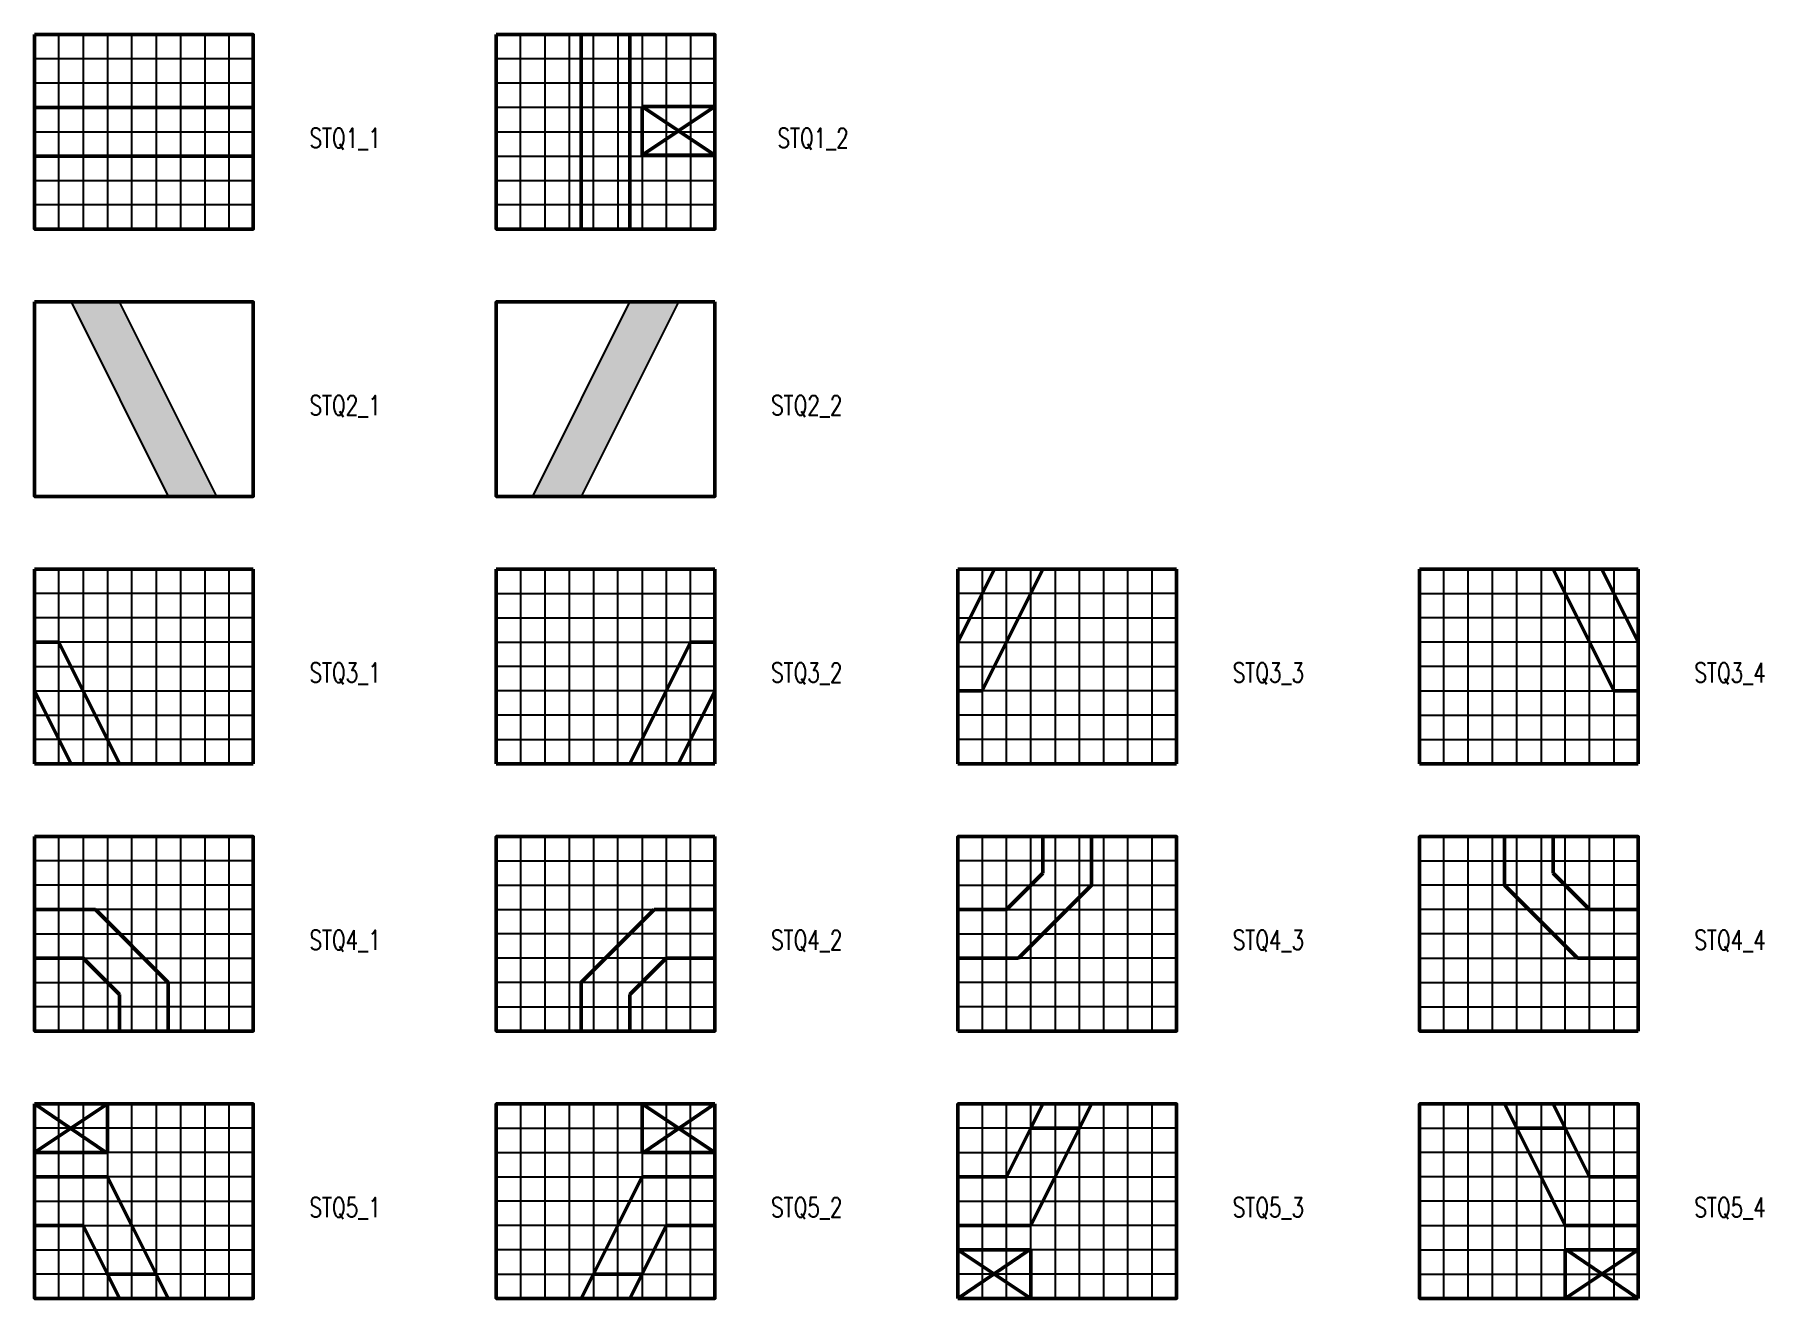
# Model space of a CAD drawing. Header units: millimetres. Extents: x -293 to 3681, y -117 to 2715.
# Drawn here: x 952 to 1664, y 2195 to 2715 of the extents above; entities that cross this region are included whole.
import ezdxf

# ---------------------------------------------------------------- set-up
doc = ezdxf.new("R2010")
doc.units = ezdxf.units.MM
doc.styles.add('RUSS13', font='simplex_mir.shx', dxfattribs={"width": 0.75})

msp = doc.modelspace()

# ---------------------------------------------------------------- texts
at = {"style": 'RUSS13', "width": 0.75}
for s, p in [('STQ1_1', (1065.07, 2668.84)), ('STQ1_2', (1257.69, 2668.84)), ('STQ2_1', (1065.07, 2558.84)), ('STQ2_2', (1255.07, 2558.84)), ('STQ3_1', (1065.07, 2448.84)), ('STQ3_2', (1255.07, 2448.84)), ('STQ3_3', (1445.07, 2448.84)), ('STQ3_4', (1635.07, 2448.84)), ('STQ4_1', (1065.07, 2338.84)), ('STQ4_2', (1255.07, 2338.84)), ('STQ4_3', (1445.07, 2338.84)), ('STQ4_4', (1635.07, 2338.84)), ('STQ5_1', (1065.07, 2228.84)), ('STQ5_2', (1255.07, 2228.84)), ('STQ5_3', (1445.07, 2228.84)), ('STQ5_4', (1635.07, 2228.84))]:
    msp.add_text(s, height=8, dxfattribs=at).set_placement(p)

# ---------------------------------------------------------------- hatches: boundary and pattern name
for points in [[(986.94, 2605.37), (966.94, 2605.37), (1006.94, 2525.37), (1026.94, 2525.37)], [(1216.94, 2605.37), (1196.94, 2605.37), (1156.94, 2525.37), (1176.94, 2525.37)]]:
    msp.add_hatch(color=5).paths.add_polyline_path(points)

# ---------------------------------------------------------------- linework, layer by layer
for p, q in [((951.94, 2635.37), (951.94, 2715.37)), ((951.94, 2715.37), (951.94, 2635.37)), ((951.94, 2635.37), (951.94, 2715.37)), ((961.94, 2635.37), (961.94, 2715.37)), ((971.94, 2715.37), (971.94, 2635.37)), ((981.94, 2715.37), (981.94, 2635.37)), ((991.94, 2635.37), (991.94, 2715.37)), ((1001.94, 2715.37), (1001.94, 2635.37)), ((1011.94, 2715.37), (1011.94, 2635.37)), ((1021.94, 2715.37), (1021.94, 2635.37)), ((1031.94, 2715.37), (1031.94, 2635.37)), ((1041.94, 2715.37), (1041.94, 2635.37)), ((1041.94, 2715.37), (1041.94, 2635.37)), ((1141.94, 2635.37), (1141.94, 2715.37)), ((1141.94, 2715.37), (1141.94, 2635.37)), ((1141.94, 2635.37), (1141.94, 2715.37)), ((1151.94, 2635.37), (1151.94, 2715.37)), ((1161.94, 2715.37), (1161.94, 2635.37)), ((1171.94, 2715.37), (1171.94, 2635.37)), ((1181.94, 2635.37), (1181.94, 2715.37)), ((1191.94, 2715.37), (1191.94, 2635.37)), ((1201.94, 2715.37), (1201.94, 2635.37)), ((1211.94, 2715.37), (1211.94, 2635.37)), ((1221.94, 2715.37), (1221.94, 2635.37)), ((1231.94, 2715.37), (1231.94, 2635.37)), ((1231.94, 2715.37), (1231.94, 2635.37)), ((1041.94, 2705.37), (951.94, 2705.37)), ((1231.94, 2705.37), (1141.94, 2705.37)), ((1041.94, 2695.37), (951.94, 2695.37)), ((1231.94, 2695.37), (1141.94, 2695.37)), ((1041.94, 2685.37), (951.94, 2685.37)), ((1231.94, 2685.37), (1141.94, 2685.37)), ((951.94, 2675.37), (1041.94, 2675.37)), ((1141.94, 2675.37), (1231.94, 2675.37)), ((951.94, 2665.37), (1041.94, 2665.37)), ((1141.94, 2665.37), (1231.94, 2665.37)), ((951.94, 2655.37), (1041.94, 2655.37)), ((1141.94, 2655.37), (1231.94, 2655.37)), ((1041.94, 2645.37), (951.94, 2645.37)), ((1231.94, 2645.37), (1141.94, 2645.37)), ((951.94, 2525.37), (951.94, 2605.37)), ((951.94, 2605.37), (951.94, 2525.37)), ((951.94, 2525.37), (951.94, 2605.37)), ((1041.94, 2605.37), (1041.94, 2525.37)), ((1041.94, 2605.37), (1041.94, 2525.37)), ((1141.94, 2605.37), (1141.94, 2525.37)), ((1141.94, 2605.37), (1141.94, 2525.37)), ((1231.94, 2525.37), (1231.94, 2605.37)), ((1231.94, 2605.37), (1231.94, 2525.37)), ((1231.94, 2525.37), (1231.94, 2605.37)), ((951.94, 2415.37), (951.94, 2495.37)), ((951.94, 2495.37), (951.94, 2415.37)), ((951.94, 2415.37), (951.94, 2495.37)), ((961.94, 2415.37), (961.94, 2495.37)), ((971.94, 2495.37), (971.94, 2415.37)), ((981.94, 2495.37), (981.94, 2415.37)), ((991.94, 2415.37), (991.94, 2495.37)), ((1001.94, 2495.37), (1001.94, 2415.37)), ((1011.94, 2495.37), (1011.94, 2415.37)), ((1021.94, 2495.37), (1021.94, 2415.37)), ((1031.94, 2495.37), (1031.94, 2415.37)), ((1041.94, 2495.37), (1041.94, 2415.37)), ((1041.94, 2495.37), (1041.94, 2415.37)), ((1141.94, 2495.37), (1141.94, 2415.37)), ((1141.94, 2495.37), (1141.94, 2415.37)), ((1151.94, 2495.37), (1151.94, 2415.37)), ((1161.94, 2495.37), (1161.94, 2415.37)), ((1171.94, 2495.37), (1171.94, 2415.37)), ((1181.94, 2495.37), (1181.94, 2415.37)), ((1191.94, 2415.37), (1191.94, 2495.37)), ((1201.94, 2495.37), (1201.94, 2415.37)), ((1211.94, 2495.37), (1211.94, 2415.37)), ((1221.94, 2415.37), (1221.94, 2495.37)), ((1231.94, 2415.37), (1231.94, 2495.37)), ((1231.94, 2495.37), (1231.94, 2415.37)), ((1231.94, 2415.37), (1231.94, 2495.37)), ((1331.94, 2495.37), (1331.94, 2415.37)), ((1331.94, 2415.37), (1331.94, 2495.37)), ((1331.94, 2495.37), (1331.94, 2415.37)), ((1341.94, 2495.37), (1341.94, 2415.37)), ((1351.94, 2415.37), (1351.94, 2495.37)), ((1361.94, 2415.37), (1361.94, 2495.37)), ((1371.94, 2495.37), (1371.94, 2415.37)), ((1381.94, 2415.37), (1381.94, 2495.37)), ((1391.94, 2415.37), (1391.94, 2495.37)), ((1401.94, 2415.37), (1401.94, 2495.37)), ((1411.94, 2415.37), (1411.94, 2495.37)), ((1421.94, 2415.37), (1421.94, 2495.37)), ((1421.94, 2415.37), (1421.94, 2495.37)), ((1521.94, 2415.37), (1521.94, 2495.37)), ((1521.94, 2415.37), (1521.94, 2495.37)), ((1531.94, 2415.37), (1531.94, 2495.37)), ((1541.94, 2415.37), (1541.94, 2495.37)), ((1551.94, 2415.37), (1551.94, 2495.37)), ((1561.94, 2415.37), (1561.94, 2495.37)), ((1571.94, 2495.37), (1571.94, 2415.37)), ((1581.94, 2415.37), (1581.94, 2495.37)), ((1591.94, 2415.37), (1591.94, 2495.37)), ((1601.94, 2495.37), (1601.94, 2415.37)), ((1611.94, 2495.37), (1611.94, 2415.37)), ((1611.94, 2415.37), (1611.94, 2495.37)), ((1611.94, 2495.37), (1611.94, 2415.37)), ((1041.94, 2485.37), (951.94, 2485.37)), ((1141.94, 2485.37), (1231.94, 2485.37)), ((1421.94, 2485.37), (1331.94, 2485.37)), ((1521.94, 2485.37), (1611.94, 2485.37)), ((1041.94, 2475.37), (951.94, 2475.37)), ((1141.94, 2475.37), (1231.94, 2475.37)), ((1331.94, 2475.37), (1421.94, 2475.37)), ((1611.94, 2475.37), (1521.94, 2475.37)), ((1041.94, 2465.37), (951.94, 2465.37)), ((1141.94, 2465.37), (1231.94, 2465.37)), ((1331.94, 2465.37), (1421.94, 2465.37)), ((1611.94, 2465.37), (1521.94, 2465.37)), ((951.94, 2455.37), (1041.94, 2455.37)), ((1231.94, 2455.37), (1141.94, 2455.37)), ((1331.94, 2455.37), (1421.94, 2455.37)), ((1611.94, 2455.37), (1521.94, 2455.37)), ((951.94, 2445.37), (1041.94, 2445.37)), ((1231.94, 2445.37), (1141.94, 2445.37)), ((1421.94, 2445.37), (1331.94, 2445.37)), ((1521.94, 2445.37), (1611.94, 2445.37)), ((951.94, 2435.37), (1041.94, 2435.37)), ((1231.94, 2435.37), (1141.94, 2435.37)), ((1421.94, 2435.37), (1331.94, 2435.37)), ((1521.94, 2435.37), (1611.94, 2435.37)), ((1041.94, 2425.37), (951.94, 2425.37)), ((1141.94, 2425.37), (1231.94, 2425.37)), ((1421.94, 2425.37), (1331.94, 2425.37)), ((1521.94, 2425.37), (1611.94, 2425.37)), ((951.94, 2305.37), (951.94, 2385.37)), ((951.94, 2385.37), (951.94, 2305.37)), ((951.94, 2305.37), (951.94, 2385.37)), ((961.94, 2305.37), (961.94, 2385.37)), ((971.94, 2385.37), (971.94, 2305.37)), ((981.94, 2385.37), (981.94, 2305.37)), ((991.94, 2305.37), (991.94, 2385.37)), ((1001.94, 2385.37), (1001.94, 2305.37)), ((1011.94, 2385.37), (1011.94, 2305.37)), ((1021.94, 2385.37), (1021.94, 2305.37)), ((1031.94, 2385.37), (1031.94, 2305.37)), ((1041.94, 2385.37), (1041.94, 2305.37)), ((1041.94, 2385.37), (1041.94, 2305.37)), ((1141.94, 2385.37), (1141.94, 2305.37)), ((1141.94, 2385.37), (1141.94, 2305.37)), ((1151.94, 2385.37), (1151.94, 2305.37)), ((1161.94, 2385.37), (1161.94, 2305.37)), ((1171.94, 2385.37), (1171.94, 2305.37)), ((1181.94, 2385.37), (1181.94, 2305.37)), ((1191.94, 2305.37), (1191.94, 2385.37)), ((1201.94, 2385.37), (1201.94, 2305.37)), ((1211.94, 2385.37), (1211.94, 2305.37)), ((1221.94, 2305.37), (1221.94, 2385.37)), ((1231.94, 2305.37), (1231.94, 2385.37)), ((1231.94, 2385.37), (1231.94, 2305.37)), ((1231.94, 2305.37), (1231.94, 2385.37)), ((1331.94, 2385.37), (1331.94, 2305.37)), ((1331.94, 2305.37), (1331.94, 2385.37)), ((1331.94, 2385.37), (1331.94, 2305.37)), ((1341.94, 2385.37), (1341.94, 2305.37)), ((1351.94, 2305.37), (1351.94, 2385.37)), ((1361.94, 2305.37), (1361.94, 2385.37)), ((1371.94, 2385.37), (1371.94, 2305.37)), ((1381.94, 2305.37), (1381.94, 2385.37)), ((1391.94, 2305.37), (1391.94, 2385.37)), ((1401.94, 2305.37), (1401.94, 2385.37)), ((1411.94, 2305.37), (1411.94, 2385.37)), ((1421.94, 2305.37), (1421.94, 2385.37)), ((1421.94, 2305.37), (1421.94, 2385.37)), ((1521.94, 2305.37), (1521.94, 2385.37)), ((1521.94, 2305.37), (1521.94, 2385.37)), ((1531.94, 2305.37), (1531.94, 2385.37)), ((1541.94, 2305.37), (1541.94, 2385.37)), ((1551.94, 2305.37), (1551.94, 2385.37)), ((1561.94, 2305.37), (1561.94, 2385.37)), ((1571.94, 2385.37), (1571.94, 2305.37)), ((1581.94, 2305.37), (1581.94, 2385.37)), ((1591.94, 2305.37), (1591.94, 2385.37)), ((1601.94, 2385.37), (1601.94, 2305.37)), ((1611.94, 2385.37), (1611.94, 2305.37)), ((1611.94, 2305.37), (1611.94, 2385.37)), ((1611.94, 2385.37), (1611.94, 2305.37)), ((1041.94, 2375.37), (951.94, 2375.37)), ((1141.94, 2375.37), (1231.94, 2375.37)), ((1421.94, 2375.37), (1331.94, 2375.37)), ((1521.94, 2375.37), (1611.94, 2375.37)), ((1041.94, 2365.37), (951.94, 2365.37)), ((1141.94, 2365.37), (1231.94, 2365.37)), ((1331.94, 2365.37), (1421.94, 2365.37)), ((1611.94, 2365.37), (1521.94, 2365.37)), ((1041.94, 2355.37), (951.94, 2355.37)), ((1141.94, 2355.37), (1231.94, 2355.37)), ((1331.94, 2355.37), (1421.94, 2355.37)), ((1611.94, 2355.37), (1521.94, 2355.37)), ((951.94, 2345.37), (1041.94, 2345.37)), ((1231.94, 2345.37), (1141.94, 2345.37)), ((1331.94, 2345.37), (1421.94, 2345.37)), ((1611.94, 2345.37), (1521.94, 2345.37)), ((951.94, 2335.37), (1041.94, 2335.37)), ((1231.94, 2335.37), (1141.94, 2335.37)), ((1421.94, 2335.37), (1331.94, 2335.37)), ((1521.94, 2335.37), (1611.94, 2335.37)), ((951.94, 2325.37), (1041.94, 2325.37)), ((1231.94, 2325.37), (1141.94, 2325.37)), ((1421.94, 2325.37), (1331.94, 2325.37)), ((1521.94, 2325.37), (1611.94, 2325.37)), ((1041.94, 2315.37), (951.94, 2315.37)), ((1141.94, 2315.37), (1231.94, 2315.37)), ((1421.94, 2315.37), (1331.94, 2315.37)), ((1521.94, 2315.37), (1611.94, 2315.37)), ((951.94, 2195.37), (951.94, 2275.37)), ((951.94, 2275.37), (951.94, 2195.37)), ((951.94, 2195.37), (951.94, 2275.37)), ((961.94, 2195.37), (961.94, 2275.37)), ((971.94, 2275.37), (971.94, 2195.37)), ((981.94, 2275.37), (981.94, 2195.37)), ((991.94, 2195.37), (991.94, 2275.37)), ((1001.94, 2275.37), (1001.94, 2195.37)), ((1011.94, 2275.37), (1011.94, 2195.37)), ((1021.94, 2275.37), (1021.94, 2195.37)), ((1031.94, 2275.37), (1031.94, 2195.37)), ((1041.94, 2275.37), (1041.94, 2195.37)), ((1041.94, 2275.37), (1041.94, 2195.37)), ((1141.94, 2275.37), (1141.94, 2195.37)), ((1141.94, 2275.37), (1141.94, 2195.37)), ((1151.94, 2275.37), (1151.94, 2195.37)), ((1161.94, 2275.37), (1161.94, 2195.37)), ((1171.94, 2275.37), (1171.94, 2195.37)), ((1181.94, 2275.37), (1181.94, 2195.37)), ((1191.94, 2195.37), (1191.94, 2275.37)), ((1201.94, 2275.37), (1201.94, 2195.37)), ((1211.94, 2275.37), (1211.94, 2195.37)), ((1221.94, 2195.37), (1221.94, 2275.37)), ((1231.94, 2195.37), (1231.94, 2275.37)), ((1231.94, 2275.37), (1231.94, 2195.37)), ((1231.94, 2195.37), (1231.94, 2275.37)), ((1331.94, 2275.37), (1331.94, 2195.37)), ((1331.94, 2195.37), (1331.94, 2275.37)), ((1331.94, 2275.37), (1331.94, 2195.37)), ((1341.94, 2275.37), (1341.94, 2195.37)), ((1351.94, 2195.37), (1351.94, 2275.37)), ((1361.94, 2195.37), (1361.94, 2275.37)), ((1371.94, 2275.37), (1371.94, 2195.37)), ((1381.94, 2195.37), (1381.94, 2275.37)), ((1391.94, 2195.37), (1391.94, 2275.37)), ((1401.94, 2195.37), (1401.94, 2275.37)), ((1411.94, 2195.37), (1411.94, 2275.37)), ((1421.94, 2195.37), (1421.94, 2275.37)), ((1421.94, 2195.37), (1421.94, 2275.37)), ((1521.94, 2195.37), (1521.94, 2275.37)), ((1521.94, 2195.37), (1521.94, 2275.37)), ((1531.94, 2195.37), (1531.94, 2275.37)), ((1541.94, 2195.37), (1541.94, 2275.37)), ((1551.94, 2195.37), (1551.94, 2275.37)), ((1561.94, 2195.37), (1561.94, 2275.37)), ((1571.94, 2275.37), (1571.94, 2195.37)), ((1581.94, 2195.37), (1581.94, 2275.37)), ((1591.94, 2195.37), (1591.94, 2275.37)), ((1601.94, 2275.37), (1601.94, 2195.37)), ((1611.94, 2275.37), (1611.94, 2195.37)), ((1611.94, 2195.37), (1611.94, 2275.37)), ((1611.94, 2275.37), (1611.94, 2195.37)), ((1041.94, 2265.37), (951.94, 2265.37)), ((1141.94, 2265.37), (1231.94, 2265.37)), ((1421.94, 2265.37), (1331.94, 2265.37)), ((1521.94, 2265.37), (1611.94, 2265.37)), ((1041.94, 2255.37), (951.94, 2255.37)), ((1141.94, 2255.37), (1231.94, 2255.37)), ((1331.94, 2255.37), (1421.94, 2255.37)), ((1611.94, 2255.37), (1521.94, 2255.37)), ((1041.94, 2245.37), (951.94, 2245.37)), ((1141.94, 2245.37), (1231.94, 2245.37)), ((1331.94, 2245.37), (1421.94, 2245.37)), ((1611.94, 2245.37), (1521.94, 2245.37)), ((951.94, 2235.37), (1041.94, 2235.37)), ((1231.94, 2235.37), (1141.94, 2235.37)), ((1331.94, 2235.37), (1421.94, 2235.37)), ((1611.94, 2235.37), (1521.94, 2235.37)), ((951.94, 2225.37), (1041.94, 2225.37)), ((1231.94, 2225.37), (1141.94, 2225.37)), ((1421.94, 2225.37), (1331.94, 2225.37)), ((1521.94, 2225.37), (1611.94, 2225.37)), ((951.94, 2215.37), (1041.94, 2215.37)), ((1231.94, 2215.37), (1141.94, 2215.37)), ((1421.94, 2215.37), (1331.94, 2215.37)), ((1521.94, 2215.37), (1611.94, 2215.37)), ((1041.94, 2205.37), (951.94, 2205.37)), ((1141.94, 2205.37), (1231.94, 2205.37)), ((1421.94, 2205.37), (1331.94, 2205.37)), ((1521.94, 2205.37), (1611.94, 2205.37))]:
    msp.add_line(p, q)
at = {"color": 3, "lineweight": 50}
for p, q in [((1176.94, 2715.37), (1176.94, 2635.37)), ((1196.94, 2715.37), (1196.94, 2635.37)), ((951.94, 2685.37), (1041.94, 2685.37)), ((951.94, 2665.37), (951.94, 2685.37)), ((1041.94, 2685.37), (1041.94, 2665.37)), ((1041.94, 2665.37), (951.94, 2665.37)), ((1346.94, 2495.37), (1331.94, 2465.37)), ((1341.94, 2445.37), (1366.94, 2495.37)), ((1601.94, 2445.37), (1576.94, 2495.37)), ((1596.94, 2495.37), (1611.94, 2465.37)), ((951.94, 2465.37), (961.94, 2465.37)), ((961.94, 2465.37), (986.94, 2415.37)), ((1221.94, 2465.37), (1196.94, 2415.37)), ((1231.94, 2465.37), (1221.94, 2465.37)), ((966.94, 2415.37), (951.94, 2445.37)), ((1216.94, 2415.37), (1231.94, 2445.37)), ((1331.94, 2445.37), (1341.94, 2445.37)), ((1611.94, 2445.37), (1601.94, 2445.37)), ((1366.94, 2385.37), (1366.94, 2370.37)), ((1386.94, 2385.37), (1386.94, 2365.37)), ((1556.94, 2385.37), (1556.94, 2365.37)), ((1576.94, 2385.37), (1576.94, 2370.37)), ((1351.94, 2355.37), (1366.94, 2370.37)), ((1386.94, 2365.37), (1356.94, 2335.37)), ((1556.94, 2365.37), (1586.94, 2335.37)), ((1591.94, 2355.37), (1576.94, 2370.37)), ((951.94, 2355.37), (976.94, 2355.37)), ((1006.94, 2325.37), (976.94, 2355.37)), ((1176.94, 2325.37), (1206.94, 2355.37)), ((1231.94, 2355.37), (1206.94, 2355.37)), ((1351.94, 2355.37), (1331.94, 2355.37)), ((1591.94, 2355.37), (1611.94, 2355.37)), ((971.94, 2335.37), (951.94, 2335.37)), ((971.94, 2335.37), (986.94, 2320.37)), ((1211.94, 2335.37), (1196.94, 2320.37)), ((1211.94, 2335.37), (1231.94, 2335.37)), ((1331.94, 2335.37), (1356.94, 2335.37)), ((1611.94, 2335.37), (1586.94, 2335.37)), ((1006.94, 2305.37), (1006.94, 2325.37)), ((1176.94, 2305.37), (1176.94, 2325.37)), ((986.94, 2305.37), (986.94, 2320.37)), ((1196.94, 2305.37), (1196.94, 2320.37)), ((1356.94, 2275.37), (1376.94, 2275.37)), ((1586.94, 2275.37), (1566.94, 2275.37)), ((1351.94, 2245.37), (1361.94, 2265.37)), ((1361.94, 2265.37), (1381.94, 2265.37)), ((1381.94, 2265.37), (1371.94, 2245.37)), ((1561.94, 2265.37), (1571.94, 2245.37)), ((1581.94, 2265.37), (1561.94, 2265.37)), ((1591.94, 2245.37), (1581.94, 2265.37)), ((951.94, 2245.37), (981.94, 2245.37)), ((986.94, 2235.37), (981.94, 2245.37)), ((1041.94, 2245.37), (1041.94, 2225.37)), ((1141.94, 2245.37), (1141.94, 2225.37)), ((1196.94, 2235.37), (1201.94, 2245.37)), ((1231.94, 2245.37), (1201.94, 2245.37)), ((1351.94, 2245.37), (1331.94, 2245.37)), ((1371.94, 2245.37), (1366.94, 2235.37)), ((1421.94, 2225.37), (1421.94, 2245.37)), ((1521.94, 2225.37), (1521.94, 2245.37)), ((1571.94, 2245.37), (1576.94, 2235.37)), ((1591.94, 2245.37), (1611.94, 2245.37)), ((991.94, 2225.37), (986.94, 2235.37)), ((1191.94, 2225.37), (1196.94, 2235.37)), ((1366.94, 2235.37), (1361.94, 2225.37)), ((1576.94, 2235.37), (1581.94, 2225.37)), ((971.94, 2225.37), (951.94, 2225.37)), ((971.94, 2225.37), (981.94, 2205.37)), ((1001.94, 2205.37), (991.94, 2225.37)), ((1181.94, 2205.37), (1191.94, 2225.37)), ((1211.94, 2225.37), (1201.94, 2205.37)), ((1211.94, 2225.37), (1231.94, 2225.37)), ((1331.94, 2225.37), (1361.94, 2225.37)), ((1611.94, 2225.37), (1581.94, 2225.37)), ((981.94, 2205.37), (1001.94, 2205.37)), ((1201.94, 2205.37), (1181.94, 2205.37)), ((976.94, 2195.37), (996.94, 2195.37)), ((1206.94, 2195.37), (1186.94, 2195.37))]:
    msp.add_line(p, q, dxfattribs=at)
at = {"color": 2, "lineweight": 50}
for p, q in [((1201.96, 2685.79), (1231.96, 2665.79)), ((1231.96, 2685.79), (1201.96, 2665.79)), ((1201.96, 2685.79), (1231.96, 2685.79)), ((1201.96, 2665.79), (1201.96, 2685.79)), ((1231.96, 2685.79), (1231.96, 2665.79)), ((1231.96, 2665.79), (1201.96, 2665.79)), ((951.94, 2275.37), (981.39, 2255.37)), ((981.94, 2275.37), (951.94, 2255.37)), ((951.94, 2275.37), (981.94, 2275.37)), ((951.94, 2255.37), (951.94, 2275.37)), ((981.94, 2275.37), (981.94, 2255.37)), ((1201.94, 2275.37), (1231.94, 2255.37)), ((1231.94, 2275.37), (1201.94, 2275.37)), ((1201.94, 2275.37), (1201.94, 2255.37)), ((1231.94, 2275.37), (1202.48, 2255.37)), ((1231.94, 2255.37), (1231.94, 2275.37)), ((981.94, 2255.37), (951.94, 2255.37)), ((1201.94, 2255.37), (1231.94, 2255.37)), ((1331.94, 2195.37), (1361.39, 2215.37)), ((1361.94, 2195.37), (1331.94, 2215.37)), ((1361.94, 2215.37), (1331.94, 2215.37)), ((1331.94, 2215.37), (1331.94, 2195.37)), ((1361.94, 2195.37), (1361.94, 2215.37)), ((1581.94, 2195.37), (1611.94, 2215.37)), ((1581.94, 2195.37), (1581.94, 2215.37)), ((1581.94, 2215.37), (1611.94, 2215.37)), ((1611.94, 2195.37), (1582.48, 2215.37)), ((1611.94, 2215.37), (1611.94, 2195.37)), ((1331.94, 2195.37), (1361.94, 2195.37)), ((1611.94, 2195.37), (1581.94, 2195.37))]:
    msp.add_line(p, q, dxfattribs=at)
at = {"color": 5}
for p, q in [((966.94, 2605.37), (1006.94, 2525.37)), ((966.94, 2605.37), (986.94, 2605.37)), ((1026.94, 2525.37), (986.94, 2605.37)), ((1156.94, 2525.37), (1196.94, 2605.37)), ((1216.94, 2605.37), (1176.94, 2525.37)), ((1216.94, 2605.37), (1196.94, 2605.37)), ((1006.94, 2525.37), (1026.94, 2525.37)), ((1176.94, 2525.37), (1156.94, 2525.37))]:
    msp.add_line(p, q, dxfattribs=at)
at = {"lineweight": 50}
for p, q in [((951.94, 2495.37), (1041.94, 2495.37)), ((951.94, 2415.37), (951.94, 2495.37)), ((1041.94, 2495.37), (1041.94, 2415.37)), ((1231.94, 2495.37), (1141.94, 2495.37)), ((1141.94, 2495.37), (1141.94, 2415.37)), ((1231.94, 2415.37), (1231.94, 2495.37)), ((1421.94, 2495.37), (1331.94, 2495.37)), ((1331.94, 2495.37), (1331.94, 2415.37)), ((1421.94, 2415.37), (1421.94, 2495.37)), ((1521.94, 2415.37), (1521.94, 2495.37)), ((1521.94, 2495.37), (1611.94, 2495.37)), ((1611.94, 2495.37), (1611.94, 2415.37)), ((1041.94, 2415.37), (951.94, 2415.37)), ((1141.94, 2415.37), (1231.94, 2415.37)), ((1331.94, 2415.37), (1421.94, 2415.37)), ((1611.94, 2415.37), (1521.94, 2415.37))]:
    msp.add_line(p, q, dxfattribs=at)
at = {"color": 1, "lineweight": 50}
for p, q in [((1361.94, 2265.37), (1366.94, 2275.37)), ((1366.94, 2275.37), (1386.94, 2275.37)), ((1386.94, 2275.37), (1381.94, 2265.37)), ((1556.94, 2275.37), (1561.94, 2265.37)), ((1576.94, 2275.37), (1556.94, 2275.37)), ((1581.94, 2265.37), (1576.94, 2275.37)), ((1361.94, 2265.37), (1381.94, 2265.37)), ((1581.94, 2265.37), (1561.94, 2265.37)), ((981.94, 2205.37), (986.94, 2195.37)), ((981.94, 2205.37), (1001.94, 2205.37)), ((1006.94, 2195.37), (1001.94, 2205.37)), ((1176.94, 2195.37), (1181.94, 2205.37)), ((1201.94, 2205.37), (1181.94, 2205.37)), ((1201.94, 2205.37), (1196.94, 2195.37)), ((986.94, 2195.37), (1006.94, 2195.37)), ((1196.94, 2195.37), (1176.94, 2195.37))]:
    msp.add_line(p, q, dxfattribs=at)
at = {"color": 5, "lineweight": 50}
for p, q in [((1366.94, 2275.37), (1386.94, 2275.37)), ((1576.94, 2275.37), (1556.94, 2275.37)), ((986.94, 2195.37), (1006.94, 2195.37)), ((1196.94, 2195.37), (1176.94, 2195.37))]:
    msp.add_line(p, q, dxfattribs=at)
at = {"lineweight": 50}
for points in [[(951.94, 2715.37), (1041.94, 2715.37), (1041.94, 2635.37), (951.94, 2635.37)], [(1141.94, 2715.37), (1231.94, 2715.37), (1231.94, 2635.37), (1141.94, 2635.37)], [(951.94, 2605.37), (1041.94, 2605.37), (1041.94, 2525.37), (951.94, 2525.37)], [(1231.94, 2605.37), (1141.94, 2605.37), (1141.94, 2525.37), (1231.94, 2525.37)], [(951.94, 2385.37), (1041.94, 2385.37), (1041.94, 2305.37), (951.94, 2305.37)], [(1231.94, 2385.37), (1141.94, 2385.37), (1141.94, 2305.37), (1231.94, 2305.37)], [(1331.94, 2305.37), (1421.94, 2305.37), (1421.94, 2385.37), (1331.94, 2385.37)], [(1611.94, 2305.37), (1521.94, 2305.37), (1521.94, 2385.37), (1611.94, 2385.37)], [(951.94, 2275.37), (1041.94, 2275.37), (1041.94, 2195.37), (951.94, 2195.37)], [(1231.94, 2275.37), (1141.94, 2275.37), (1141.94, 2195.37), (1231.94, 2195.37)], [(1331.94, 2195.37), (1421.94, 2195.37), (1421.94, 2275.37), (1331.94, 2275.37)], [(1611.94, 2195.37), (1521.94, 2195.37), (1521.94, 2275.37), (1611.94, 2275.37)]]:
    msp.add_lwpolyline(points, close=True, dxfattribs=at)

msp.set_redraw_order([(e.dxf.handle, doc.entitydb.next_handle()) for e in msp.query("TEXT MTEXT ATTDEF DIMENSION ARC_DIMENSION")])  # texts and dimensions are drawn at this point

doc.saveas('drawing.dxf')
